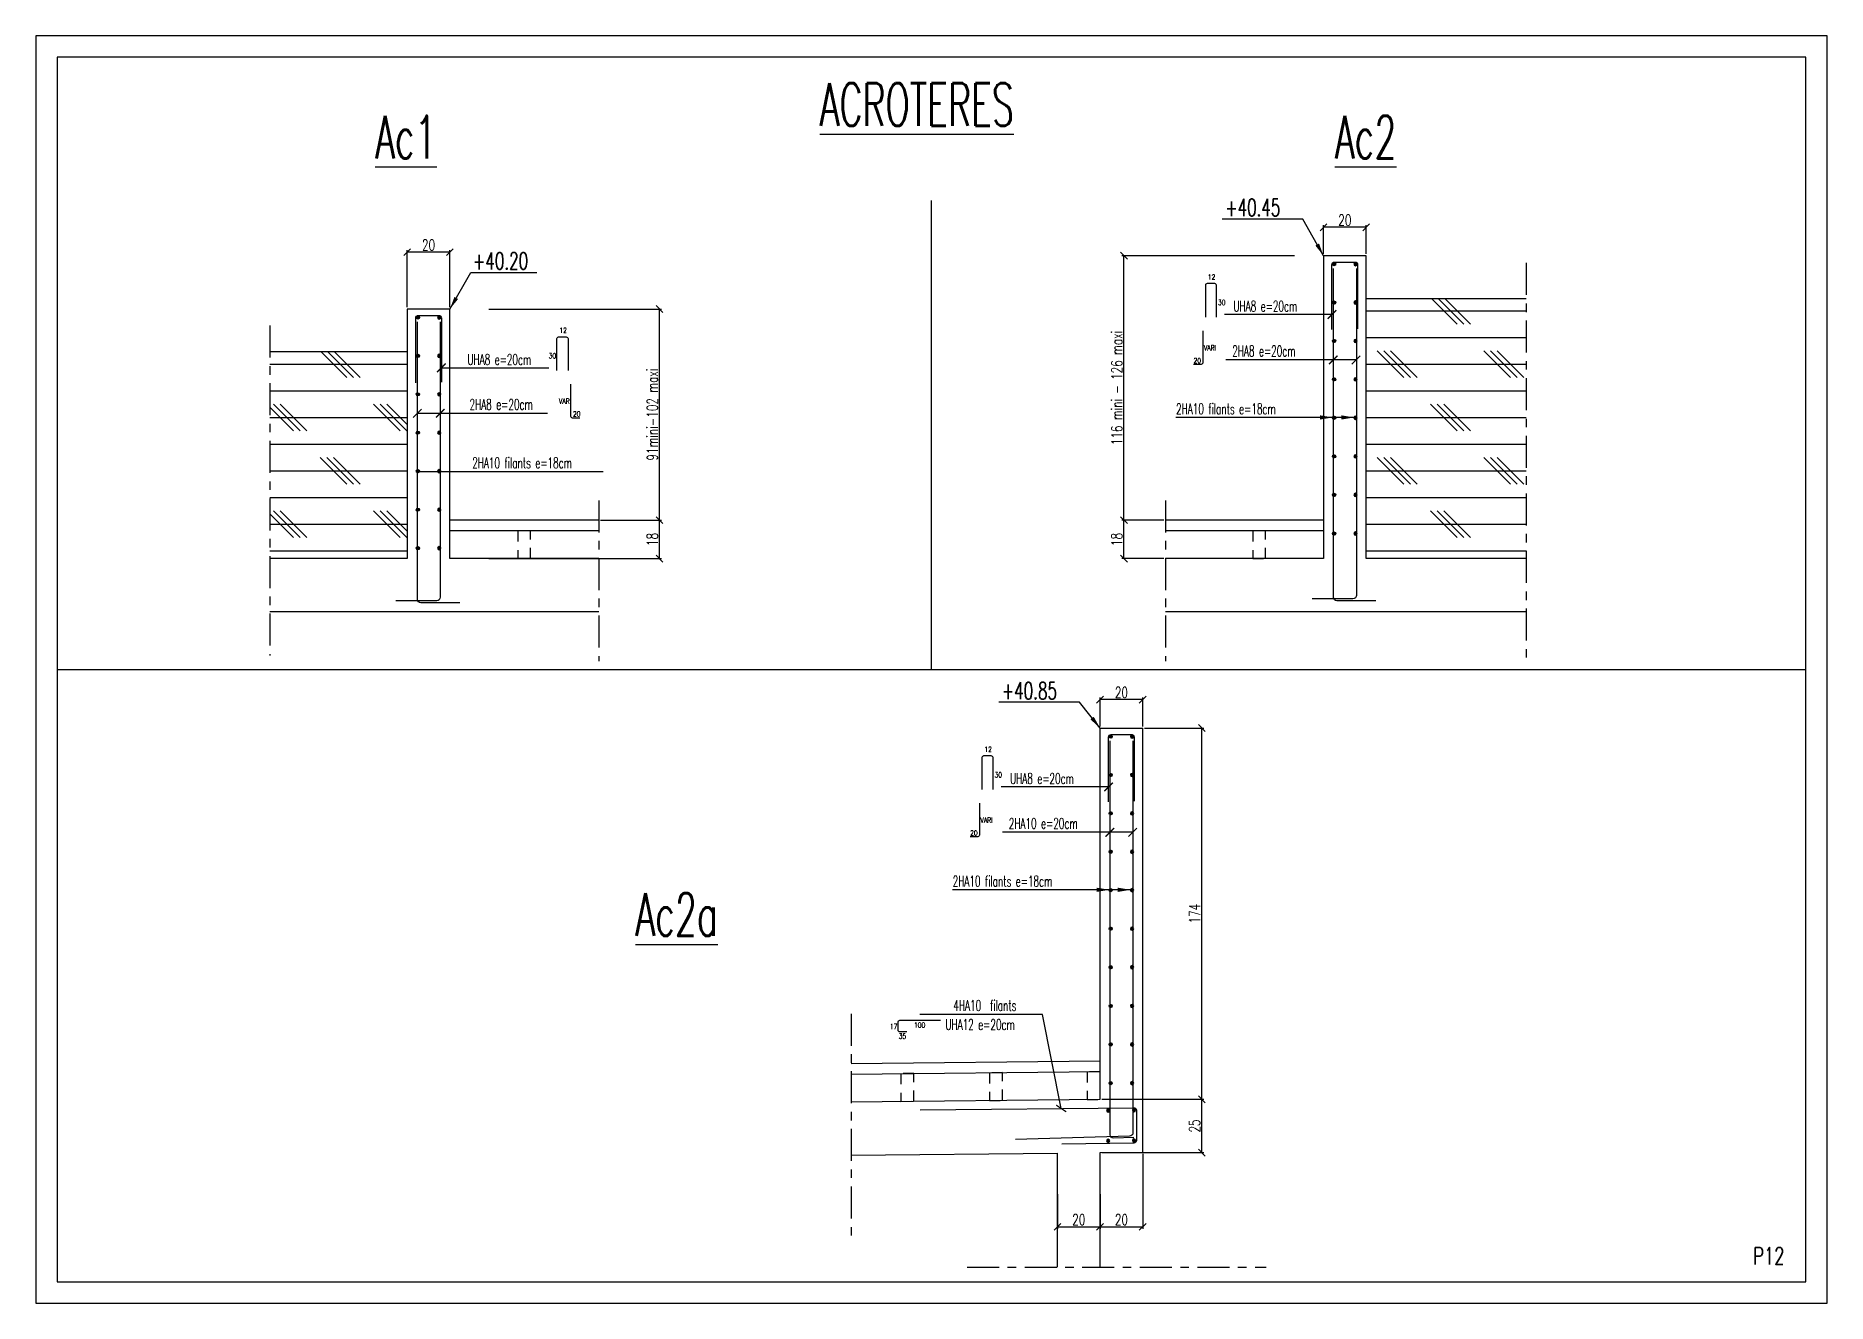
# Model space of a CAD drawing. Extents: x 308 to 787, y -199 to -146.
# Drawn here: x 723.97 to 744.97, y -169.39 to -154.54 of the extents above; entities that cross this region are included whole.
import ezdxf

# ---------------------------------------------------------------- set-up
doc = ezdxf.new("R2010")
doc.units = 0
doc.header["$LTSCALE"] = 0.5
doc.header["$MEASUREMENT"] = 0
doc.linetypes.add('AXES2', pattern=[1.125, 0.75, -0.125, 0.125, -0.125])
doc.linetypes.add('DISCONTINU2', pattern=[0.375, 0.25, -0.125])
doc.layers.get('0').update_dxf_attribs({"linetype": 'CONTINUOUS'})
doc.layers.get('DEFPOINTS').update_dxf_attribs({"linetype": 'CONTINUOUS'})
for name, color, linetype in [('CADRE-CART', 7, 'CONTINUOUS'), ('COTATION', 7, 'CONTINUOUS'), ('FERRAILLAGE', 1, 'CONTINUOUS'), ('HABILLAGE', 7, 'CONTINUOUS'), ('I84 - FERRAILLAGE', 1, 'CONTINUOUS'), ('MURS', 3, 'CONTINUOUS'), ('RDC', 7, 'DISCONTINU2'), ('Texte', 7, 'CONTINUOUS')]:
    doc.layers.add(name, color=color, linetype=linetype)
doc.styles.add('ROMANS8', font='romans.shx', dxfattribs={"width": 0.7})
doc.dimstyles.new('COT50 cm', dxfattribs={"dimtxt": 0.15, "dimasz": 0.06, "dimexe": 0.03, "dimexo": 0.1, "dimgap": 0.05, "dimtad": 1, "dimdec": 0, "dimlfac": 100, "dimzin": 0, "dimdsep": 46, "dimtxsty": 'ROMANS8', "dimblk1": 'OBLIQUE', "dimblk2": 'OBLIQUE', "dimsah": 1, "dimcen": 0.03, "dimdle": 0.03, "dimclrt": 1, "dimadec": 0, "dimazin": 0, "dimtfac": 1, "dimtdec": 0, "dimtmove": 0, "dimatfit": 3, "dimfxl": 0, "dimtolj": 1, "dimtzin": 0, "dimlwd": -1, "dimlwe": -1, "dimarcsym": 0})
doc.dimstyles.new('I84 1-20 cm', dxfattribs={"dimscale": 0.4, "dimtxt": 0.32, "dimasz": 0.2, "dimexe": 0.06, "dimexo": 0.05, "dimgap": 0.05, "dimtad": 1, "dimdec": 1, "dimlfac": 40, "dimzin": 9, "dimdsep": 46, "dimtxsty": 'ROMANS8', "dimblk": 'OBLIQUE', "dimcen": 0.09, "dimclrd": 256, "dimclre": 256, "dimclrt": 1, "dimadec": 0, "dimazin": 0, "dimtfac": 1, "dimtdec": 1, "dimtofl": 0, "dimtmove": 2, "dimatfit": 3, "dimfxl": 0, "dimtolj": 1, "dimtzin": 0, "dimarcsym": 0})

msp = doc.modelspace()

# ---------------------------------------------------------------- texts
at = {"layer": 'FERRAILLAGE', "color": 7, "style": 'ROMANS8', "width": 0.7}
for s, p in [('12', (737.7067, -157.3962)), ('30', (737.8259, -157.6943)), ('12', (730.1053, -158.0212)), ('30', (729.979, -158.3193)), ('20', (737.5398, -158.3758)), ('VARI', (737.6604, -158.2253)), ('VARI', (730.1005, -158.8503)), ('20', (730.265, -159.0008)), ('12', (735.0878, -162.9311)), ('30', (735.2069, -163.2293)), ('VARI', (735.0415, -163.7602)), ('20', (734.9209, -163.9107)), ('100', (734.2627, -166.1611)), ('17', (733.9805, -166.1781)), ('35', (734.0831, -166.2911))]:
    msp.add_text(s, height=0.06, dxfattribs=at).set_placement(p)
at = {"layer": 'FERRAILLAGE', "color": 1, "style": 'ROMANS8', "width": 0.6}
for s, p in [('UHA8 e=20cm', (738.0072, -157.7708)), ('UHA8 e=20cm', (729.0273, -158.3958)), ('2HA8 e=20cm', (737.9932, -158.297)), ('2HA8 e=20cm', (729.0522, -158.922)), ('2HA10 filants e=18cm', (737.3351, -158.9742)), ('2HA10 filants e=18cm', (729.0842, -159.6068)), ('UHA8 e=20cm', (735.3883, -163.3057)), ('2HA10 e=20cm', (735.3743, -163.832)), ('2HA10 filants e=18cm', (734.7162, -164.5092)), ('4HA10  filants', (734.7243, -165.9648)), ('UHA12 e=20cm', (734.6307, -166.1888))]:
    msp.add_text(s, height=0.126654, dxfattribs=at).set_placement(p)
at = {"layer": 'HABILLAGE', "color": 1, "style": 'ROMANS8'}
for s, width, p in [('+40.45', 0.65, (737.9113, -156.6511)), ('+40.20', 0.65, (729.0927, -157.2771)), ('+40.85', 0.65, (735.2924, -162.3139)), ('P12', 0.7, (744.101, -168.9361))]:
    msp.add_text(s, height=0.2, dxfattribs=dict(at, width=width)).set_placement(p)
at = {"layer": 'Texte', "color": 4, "style": 'ROMANS8', "width": 0.6}
for s, p in [('%%UACROTERES', (733.1571, -155.5938)), ('%%UAc1', (727.9471, -155.9765)), ('%%UAc2', (739.1974, -155.9765)), ('%%UAc2a', (730.9981, -165.0861))]:
    msp.add_text(s, height=0.5, dxfattribs=at).set_placement(p)

# ---------------------------------------------------------------- blocks, each defined once
blk = doc.blocks.new('_Oblique')
at = {"layer": 'COTATION', "color": 0, "lineweight": -2}
blk.add_line((-0.5, -0.5), (0.5, 0.5), dxfattribs=at)
blk = doc.blocks.new('A$C27DF6537')
at = {"layer": 'I84 - FERRAILLAGE', "linetype": 'Continuous'}
blk.add_hatch(color=256, dxfattribs=at).paths.add_polyline_path([(0.0075, 0, 1), (-0.0075, 0, 1)])
blk.add_circle((0, 0), 0.0075, dxfattribs=at)
blk = doc.blocks.new('*D974')
at = {"layer": 'COTATION', "lineweight": -2, "transparency": 16777216}
for p, q in [((728.322, -157.721), (728.322, -157.051)), ((728.822, -157.075), (728.322, -157.075)), ((728.822, -157.721), (728.822, -157.051))]:
    blk.add_line(p, q, dxfattribs=at)
at = {"layer": 'DEFPOINTS', "color": 0, "transparency": 16777216}
for p in [(728.322, -157.075), (728.322, -157.741), (728.822, -157.741)]:
    blk.add_point(p, dxfattribs=at)
at = {"layer": 'COTATION', "lineweight": -2, "transparency": 16777216, "xscale": 0.08000000000000002, "yscale": 0.08000000000000002, "zscale": 0.08000000000000002, "rotation": 180}
blk.add_blockref('_Oblique', (728.322, -157.075), dxfattribs=at)
at = {"layer": 'COTATION', "lineweight": -2, "transparency": 16777216, "xscale": 0.08000000000000002, "yscale": 0.08000000000000002, "zscale": 0.08000000000000002}
blk.add_blockref('_Oblique', (728.822, -157.075), dxfattribs=at)
at = {"layer": 'COTATION', "color": 1, "transparency": 16777216, "insert": (728.572, -156.991), "char_height": 0.128, "attachment_point": 5, "style": 'ROMANS8'}
blk.add_mtext('\\A1;20', dxfattribs=at)
blk = doc.blocks.new('*D975')
at = {"layer": 'COTATION', "lineweight": -2, "transparency": 16777216}
for p, q in [((730.587, -160.216), (731.303, -160.216)), ((731.279, -160.666), (731.279, -160.216)), ((729.279, -160.666), (731.303, -160.666))]:
    blk.add_line(p, q, dxfattribs=at)
at = {"layer": 'DEFPOINTS', "color": 0, "transparency": 16777216}
for p in [(730.567, -160.216), (731.279, -160.216), (728.822, -160.666)]:
    blk.add_point(p, dxfattribs=at)
at = {"layer": 'COTATION', "lineweight": -2, "transparency": 16777216, "xscale": 0.08000000000000002, "yscale": 0.08000000000000002, "zscale": 0.08000000000000002}
for p, rotation in [((731.279, -160.216), 90), ((731.279, -160.666), 270)]:
    blk.add_blockref('_Oblique', p, dxfattribs=dict(at, rotation=rotation))
at = {"layer": 'COTATION', "color": 1, "transparency": 16777216, "insert": (731.195, -160.441), "char_height": 0.128, "attachment_point": 5, "rotation": 90, "style": 'ROMANS8'}
blk.add_mtext('\\A1;18', dxfattribs=at)
blk = doc.blocks.new('*D976')
at = {"layer": 'COTATION', "lineweight": -2, "transparency": 16777216}
for p, q in [((729.279, -157.741), (731.303, -157.741)), ((731.279, -160.216), (731.279, -157.741)), ((730.587, -160.216), (731.303, -160.216))]:
    blk.add_line(p, q, dxfattribs=at)
at = {"layer": 'DEFPOINTS', "color": 0, "transparency": 16777216}
for p in [(728.822, -157.741), (731.279, -157.741), (730.567, -160.216)]:
    blk.add_point(p, dxfattribs=at)
at = {"layer": 'COTATION', "lineweight": -2, "transparency": 16777216, "xscale": 0.08000000000000002, "yscale": 0.08000000000000002, "zscale": 0.08000000000000002}
for p, rotation in [((731.279, -157.741), 90), ((731.279, -160.216), 270)]:
    blk.add_blockref('_Oblique', p, dxfattribs=dict(at, rotation=rotation))
at = {"layer": 'COTATION', "color": 1, "transparency": 16777216, "insert": (731.195, -158.978), "char_height": 0.128, "attachment_point": 5, "rotation": 90, "style": 'ROMANS8'}
blk.add_mtext('\\A1;91mini-102 maxi ', dxfattribs=at)
blk = doc.blocks.new('*D977')
at = {"layer": 'COTATION', "lineweight": -2, "transparency": 16777216}
for p, q in [((737.191, -160.216), (736.7, -160.216)), ((736.724, -160.666), (736.724, -160.216)), ((737.191, -160.666), (736.7, -160.666))]:
    blk.add_line(p, q, dxfattribs=at)
at = {"layer": 'DEFPOINTS', "color": 0, "transparency": 16777216}
for p in [(736.724, -160.216), (737.211, -160.216), (737.211, -160.666)]:
    blk.add_point(p, dxfattribs=at)
at = {"layer": 'COTATION', "lineweight": -2, "transparency": 16777216, "xscale": 0.08000000000000002, "yscale": 0.08000000000000002, "zscale": 0.08000000000000002}
for p, rotation in [((736.724, -160.216), 90), ((736.724, -160.666), 270)]:
    blk.add_blockref('_Oblique', p, dxfattribs=dict(at, rotation=rotation))
at = {"layer": 'COTATION', "color": 1, "transparency": 16777216, "insert": (736.64, -160.441), "char_height": 0.128, "attachment_point": 5, "rotation": 90, "style": 'ROMANS8'}
blk.add_mtext('\\A1;18', dxfattribs=at)
blk = doc.blocks.new('*D978')
at = {"layer": 'COTATION', "lineweight": -2, "transparency": 16777216}
for p, q in [((738.724, -157.116), (736.7, -157.116)), ((736.724, -160.216), (736.724, -157.116)), ((737.191, -160.216), (736.7, -160.216))]:
    blk.add_line(p, q, dxfattribs=at)
at = {"layer": 'DEFPOINTS', "color": 0, "transparency": 16777216}
for p in [(736.724, -157.116), (739.063, -157.116), (737.211, -160.216)]:
    blk.add_point(p, dxfattribs=at)
at = {"layer": 'COTATION', "lineweight": -2, "transparency": 16777216, "xscale": 0.08000000000000002, "yscale": 0.08000000000000002, "zscale": 0.08000000000000002}
for p, rotation in [((736.724, -157.116), 90), ((736.724, -160.216), 270)]:
    blk.add_blockref('_Oblique', p, dxfattribs=dict(at, rotation=rotation))
at = {"layer": 'COTATION', "color": 1, "transparency": 16777216, "insert": (736.64, -158.666), "char_height": 0.128, "attachment_point": 5, "rotation": 90, "style": 'ROMANS8'}
blk.add_mtext('\\A1;116 mini - 126 maxi', dxfattribs=at)
blk = doc.blocks.new('*D985')
at = {"layer": 'COTATION', "lineweight": -2, "transparency": 16777216}
for p, q in [((739.063, -157.096), (739.063, -156.759)), ((739.563, -156.783), (739.063, -156.783)), ((739.563, -157.096), (739.563, -156.759))]:
    blk.add_line(p, q, dxfattribs=at)
at = {"layer": 'DEFPOINTS', "color": 0, "transparency": 16777216}
for p in [(739.063, -156.783), (739.063, -157.116), (739.563, -157.116)]:
    blk.add_point(p, dxfattribs=at)
at = {"layer": 'COTATION', "lineweight": -2, "transparency": 16777216, "xscale": 0.08000000000000002, "yscale": 0.08000000000000002, "zscale": 0.08000000000000002, "rotation": 180}
blk.add_blockref('_Oblique', (739.063, -156.783), dxfattribs=at)
at = {"layer": 'COTATION', "lineweight": -2, "transparency": 16777216, "xscale": 0.08000000000000002, "yscale": 0.08000000000000002, "zscale": 0.08000000000000002}
blk.add_blockref('_Oblique', (739.563, -156.783), dxfattribs=at)
at = {"layer": 'COTATION', "color": 1, "transparency": 16777216, "insert": (739.313, -156.699), "char_height": 0.128, "attachment_point": 5, "style": 'ROMANS8'}
blk.add_mtext('\\A1;20', dxfattribs=at)
blk = doc.blocks.new('*D1518')
at = {"layer": 'COTATION', "lineweight": -2, "transparency": 16777216}
for p, q in [((736.444, -162.631), (736.444, -162.294)), ((736.944, -162.318), (736.444, -162.318)), ((736.944, -162.631), (736.944, -162.294))]:
    blk.add_line(p, q, dxfattribs=at)
at = {"layer": 'DEFPOINTS', "color": 0, "transparency": 16777216}
for p in [(736.444, -162.318), (736.444, -162.651), (736.944, -162.651)]:
    blk.add_point(p, dxfattribs=at)
at = {"layer": 'COTATION', "lineweight": -2, "transparency": 16777216, "xscale": 0.08000000000000002, "yscale": 0.08000000000000002, "zscale": 0.08000000000000002, "rotation": 180}
blk.add_blockref('_Oblique', (736.444, -162.318), dxfattribs=at)
at = {"layer": 'COTATION', "lineweight": -2, "transparency": 16777216, "xscale": 0.08000000000000002, "yscale": 0.08000000000000002, "zscale": 0.08000000000000002}
blk.add_blockref('_Oblique', (736.944, -162.318), dxfattribs=at)
at = {"layer": 'COTATION', "color": 1, "transparency": 16777216, "insert": (736.694, -162.234), "char_height": 0.128, "attachment_point": 5, "style": 'ROMANS8'}
blk.add_mtext('\\A1;20', dxfattribs=at)
blk = doc.blocks.new('*D1519')
at = {"layer": 'COTATION', "lineweight": -2, "transparency": 16777216}
for p, q in [((736.464, -167.001), (737.66, -167.001)), ((737.636, -167.626), (737.636, -167.001)), ((736.464, -167.626), (737.66, -167.626))]:
    blk.add_line(p, q, dxfattribs=at)
at = {"layer": 'DEFPOINTS', "color": 0, "transparency": 16777216}
for p in [(736.444, -167.001), (737.636, -167.001), (736.444, -167.626)]:
    blk.add_point(p, dxfattribs=at)
at = {"layer": 'COTATION', "lineweight": -2, "transparency": 16777216, "xscale": 0.08000000000000002, "yscale": 0.08000000000000002, "zscale": 0.08000000000000002}
for p, rotation in [((737.636, -167.001), 90), ((737.636, -167.626), 270)]:
    blk.add_blockref('_Oblique', p, dxfattribs=dict(at, rotation=rotation))
at = {"layer": 'COTATION', "color": 1, "transparency": 16777216, "insert": (737.552, -167.314), "char_height": 0.128, "attachment_point": 5, "rotation": 90, "style": 'ROMANS8'}
blk.add_mtext('\\A1;25', dxfattribs=at)
blk = doc.blocks.new('*D1520')
at = {"layer": 'COTATION', "lineweight": -2, "transparency": 16777216}
for p, q in [((736.964, -162.651), (737.66, -162.651)), ((737.636, -167.001), (737.636, -162.651)), ((736.464, -167.001), (737.66, -167.001))]:
    blk.add_line(p, q, dxfattribs=at)
at = {"layer": 'DEFPOINTS', "color": 0, "transparency": 16777216}
for p in [(736.944, -162.651), (737.636, -162.651), (736.444, -167.001)]:
    blk.add_point(p, dxfattribs=at)
at = {"layer": 'COTATION', "lineweight": -2, "transparency": 16777216, "xscale": 0.08000000000000002, "yscale": 0.08000000000000002, "zscale": 0.08000000000000002}
for p, rotation in [((737.636, -162.651), 90), ((737.636, -167.001), 270)]:
    blk.add_blockref('_Oblique', p, dxfattribs=dict(at, rotation=rotation))
at = {"layer": 'COTATION', "color": 1, "transparency": 16777216, "insert": (737.552, -164.826), "char_height": 0.128, "attachment_point": 5, "rotation": 90, "style": 'ROMANS8'}
blk.add_mtext('\\A1;174', dxfattribs=at)
blk = doc.blocks.new('*D1521')
at = {"layer": 'COTATION', "lineweight": -2, "transparency": 16777216}
for p, q in [((735.944, -168.114), (735.944, -168.519)), ((736.444, -168.114), (736.444, -168.519)), ((735.944, -168.495), (736.444, -168.495))]:
    blk.add_line(p, q, dxfattribs=at)
at = {"layer": 'DEFPOINTS', "color": 0, "transparency": 16777216}
for p in [(735.944, -168.094), (736.444, -168.094), (736.444, -168.495)]:
    blk.add_point(p, dxfattribs=at)
at = {"layer": 'COTATION', "lineweight": -2, "transparency": 16777216, "xscale": 0.08000000000000002, "yscale": 0.08000000000000002, "zscale": 0.08000000000000002, "rotation": 180}
blk.add_blockref('_Oblique', (735.944, -168.495), dxfattribs=at)
at = {"layer": 'COTATION', "lineweight": -2, "transparency": 16777216, "xscale": 0.08000000000000002, "yscale": 0.08000000000000002, "zscale": 0.08000000000000002}
blk.add_blockref('_Oblique', (736.444, -168.495), dxfattribs=at)
at = {"layer": 'COTATION', "color": 1, "transparency": 16777216, "insert": (736.194, -168.411), "char_height": 0.128, "attachment_point": 5, "style": 'ROMANS8'}
blk.add_mtext('\\A1;20', dxfattribs=at)
blk = doc.blocks.new('*D1522')
at = {"layer": 'COTATION', "lineweight": -2, "transparency": 16777216}
for p, q in [((736.944, -167.641), (736.944, -168.519)), ((736.444, -168.114), (736.444, -168.519)), ((736.444, -168.495), (736.944, -168.495))]:
    blk.add_line(p, q, dxfattribs=at)
at = {"layer": 'DEFPOINTS', "color": 0, "transparency": 16777216}
for p in [(736.944, -167.621), (736.444, -168.094), (736.944, -168.495)]:
    blk.add_point(p, dxfattribs=at)
at = {"layer": 'COTATION', "lineweight": -2, "transparency": 16777216, "xscale": 0.08000000000000002, "yscale": 0.08000000000000002, "zscale": 0.08000000000000002, "rotation": 180}
blk.add_blockref('_Oblique', (736.444, -168.495), dxfattribs=at)
at = {"layer": 'COTATION', "lineweight": -2, "transparency": 16777216, "xscale": 0.08000000000000002, "yscale": 0.08000000000000002, "zscale": 0.08000000000000002}
blk.add_blockref('_Oblique', (736.944, -168.495), dxfattribs=at)
at = {"layer": 'COTATION', "color": 1, "transparency": 16777216, "insert": (736.694, -168.411), "char_height": 0.128, "attachment_point": 5, "style": 'ROMANS8'}
blk.add_mtext('\\A1;20', dxfattribs=at)

# ---------------------------------------------------------------- dimensions: what is measured, and where the dimension line sits
at = {"layer": 'COTATION', "color": 0}
for base, p1, p2, picture, middle in [((739.0628, -156.783), (739.5628, -157.1164), (739.0628, -157.1164), '*D985', (739.3128, -156.699)), ((736.4438, -162.318), (736.9439, -162.6514), (736.4438, -162.6514), '*D1518', (736.6939, -162.234))]:
    dim = msp.add_linear_dim(base=base, p1=p1, p2=p2, dimstyle='I84 1-20 cm', dxfattribs=at)
    dim.commit()
    dim.dimension.update_dxf_attribs({"geometry": picture, "text_midpoint": middle})
at = {"layer": 'COTATION'}
for base, p1, p2, picture, middle in [((728.3221, -157.0748), (728.8221, -157.7414), (728.3221, -157.7414), '*D974', (728.5721, -156.9908)), ((736.9438, -168.4954), (736.4438, -168.0936), (736.9438, -167.6211), '*D1522', (736.6938, -168.4114)), ((736.4438, -168.4954), (735.9438, -168.0936), (736.4438, -168.0936), '*D1521', (736.1938, -168.4114))]:
    dim = msp.add_linear_dim(base=base, p1=p1, p2=p2, dimstyle='I84 1-20 cm', dxfattribs=at)
    dim.commit()
    dim.dimension.update_dxf_attribs({"geometry": picture, "text_midpoint": middle})
at = {"layer": 'COTATION', "color": 0}
for base, p1, p2, text, picture, middle in [((736.724, -157.1164), (737.2106, -160.2155), (739.0628, -157.1164), '116 mini - 126 maxi', '*D978', (736.64, -158.666)), ((731.279, -157.7414), (730.5674, -160.2155), (728.8221, -157.7414), '91mini-102 maxi ', '*D976', (731.195, -158.9785))]:
    dim = msp.add_linear_dim(base=base, p1=p1, p2=p2, angle=90, text=text, dimstyle='I84 1-20 cm', dxfattribs=at)
    dim.commit()
    dim.dimension.update_dxf_attribs({"geometry": picture, "text_midpoint": middle})
at = {"layer": 'COTATION'}
for base, p1, p2, picture, middle in [((731.279, -160.2155), (728.8221, -160.6655), (730.5674, -160.2155), '*D975', (731.195, -160.4405)), ((737.6356, -162.6514), (736.4438, -167.0014), (736.9438, -162.6514), '*D1520', (737.5516, -164.8264)), ((737.6356, -167.0014), (736.4438, -167.6265), (736.4438, -167.0014), '*D1519', (737.5516, -167.3139))]:
    dim = msp.add_linear_dim(base=base, p1=p1, p2=p2, angle=90, dimstyle='I84 1-20 cm', dxfattribs=at)
    dim.commit()
    dim.dimension.update_dxf_attribs({"geometry": picture, "text_midpoint": middle})
at = {"layer": 'COTATION', "color": 0}
dim = msp.add_linear_dim(base=(736.724, -160.2155), p1=(737.2106, -160.6655), p2=(737.2106, -160.2155), angle=90, dimstyle='I84 1-20 cm', dxfattribs=at)
dim.commit()
dim.dimension.update_dxf_attribs({"geometry": '*D977', "text_midpoint": (736.64, -160.4405)})

# ---------------------------------------------------------------- hatches: boundary and pattern name
at = {"layer": 'COTATION'}
h = msp.add_hatch(dxfattribs=at)
h.set_pattern_fill('CORK', color=256, scale=2.5)
h.set_pattern_definition([(0, (-139.5261, 324.73874), (0, 0.3125), []), (135, (-139.3698, 324.5825), (-0.625, -0.625), [0.44194174, -0.44194174]), (135, (-139.2917, 324.5825), (-0.625, -0.625), [0.44194174, -0.44194174]), (135, (-139.2136, 324.5825), (-0.625, -0.625), [0.44194174, -0.44194174])])
h.paths.add_polyline_path([(741.6802, -159.5535), (741.6802, -158.7285), (741.1177, -158.7285), (741.1177, -159.5535)], flags=24)
h.paths.add_polyline_path([(741.4397, -160.6655), (741.4397, -157.6165), (739.5628, -157.6164), (739.5628, -160.6655)])
h = msp.add_hatch(dxfattribs=at)
h.set_pattern_fill('CORK', color=256, scale=2.5)
h.set_pattern_definition([(0, (-123.16737, 324.73874), (0, 0.3125), []), (135, (-123.0111, 324.5825), (-0.625, -0.625), [0.44194174, -0.44194174]), (135, (-122.933, 324.5825), (-0.625, -0.625), [0.44194174, -0.44194174]), (135, (-122.8549, 324.5825), (-0.625, -0.625), [0.44194174, -0.44194174])])
h.paths.add_polyline_path([(727.2066, -159.866), (727.2066, -159.041), (726.6441, -159.041), (726.6441, -159.866)], flags=24)
h.paths.add_polyline_path([(726.7116, -158.2414), (726.7116, -160.6655), (728.3221, -160.6655), (728.3221, -158.2414)])

# ---------------------------------------------------------------- linework, layer by layer
at = {"color": 4}
msp.add_lwpolyline([(744.9678, -169.39), (744.9678, -154.54), (723.9678, -154.54), (723.9678, -169.39)], close=True, dxfattribs=at)
at = {"color": 7}
msp.add_lwpolyline([(724.2178, -169.14), (744.7178, -169.14), (744.7178, -154.79), (724.2178, -154.79)], close=True, dxfattribs=at)
at = {"layer": 'CADRE-CART'}
msp.add_line((734.4678, -161.965), (734.4678, -156.4703), dxfattribs=at)
at = {"layer": 'COTATION'}
for q in [(744.7178, -161.965), (734.4678, -161.965)]:
    msp.add_line((724.2178, -161.965), q, dxfattribs=at)
at = {"layer": 'FERRAILLAGE', "color": 6, "linetype": 'AXES2'}
for p, q in [((741.4397, -157.2013), (741.4397, -161.8462)), ((726.7116, -157.9354), (726.7116, -161.799)), ((730.5674, -159.9837), (730.5674, -161.8675)), ((737.2106, -159.9837), (737.2106, -161.8675)), ((733.5279, -165.9984), (733.5279, -168.6919)), ((734.8852, -168.9702), (738.3925, -168.9702))]:
    msp.add_line(p, q, dxfattribs=at)
at = {"layer": 'FERRAILLAGE', "color": 7}
msp.add_line((728.4653, -159.644), (730.6179, -159.644), dxfattribs=at)
at = {"layer": 'FERRAILLAGE'}
for points in [[(739.4485, -157.2669), (739.4485, -161.0961, -0.4142136), (739.4085, -161.1361), (738.9306, -161.1361)], [(739.1628, -157.9824), (739.1628, -157.2214, -0.4142136), (739.1928, -157.1914), (739.4328, -157.1914, -0.4142136), (739.4628, -157.2214), (739.4628, -157.9719)], [(739.6771, -161.1596), (739.2211, -161.1596, -0.4142136), (739.1811, -161.1196), (739.1811, -157.2669)], [(737.8081, -157.8371), (737.8081, -157.4624, 0.4142136), (737.7881, -157.4424), (737.6981, -157.4424, 0.4142136), (737.6781, -157.4624), (737.6781, -157.8371)], [(728.7079, -157.8919), (728.7079, -161.1185, -0.4142136), (728.6679, -161.1585), (728.19, -161.1585)], [(728.4221, -158.6074), (728.4221, -157.8464, -0.4142136), (728.4521, -157.8164), (728.6921, -157.8164, -0.4142136), (728.7221, -157.8464), (728.7221, -158.5969)], [(728.9365, -161.182), (728.4804, -161.182, -0.4142136), (728.4404, -161.142), (728.4404, -157.8919)], [(730.0767, -158.4621), (730.0767, -158.0874, -0.4142136), (730.0967, -158.0674), (730.1867, -158.0674, -0.4142136), (730.2067, -158.0874), (730.2067, -158.4621)], [(737.6484, -157.9951), (737.6484, -158.3697, -0.4142136), (737.6284, -158.3897), (737.5384, -158.3897)], [(730.2365, -158.6201), (730.2365, -158.9947, 0.4142136), (730.2565, -159.0147), (730.3465, -159.0147)], [(736.5438, -163.5173), (736.5438, -162.7564, -0.4142136), (736.5738, -162.7264), (736.8139, -162.7264, -0.4142136), (736.8439, -162.7564), (736.8439, -163.5068)], [(736.8296, -162.8018), (736.8296, -167.3941, -0.4142136), (736.7896, -167.4341), (735.4521, -167.4709)], [(736.8411, -167.4488), (736.6021, -167.4576, -0.4142136), (736.5621, -167.4176), (736.5621, -162.8018)], [(735.1892, -163.3721), (735.1892, -162.9974, 0.4142136), (735.1692, -162.9774), (735.0792, -162.9774, 0.4142136), (735.0592, -162.9974), (735.0592, -163.3721)], [(735.0295, -163.53), (735.0295, -163.9047, -0.4142136), (735.0095, -163.9247), (734.9195, -163.9247)], [(734.5737, -166.0785), (734.0935, -166.0785, 0.4142136), (734.0735, -166.0985), (734.0735, -166.1885, 0.4142136), (734.0935, -166.2085), (734.1785, -166.2085)], [(734.3363, -167.1263), (736.8407, -167.1, -0.4142136), (736.871, -167.1297), (736.871, -167.4842, -0.4142136), (736.8414, -167.5145), (735.9957, -167.5275)]]:
    msp.add_lwpolyline(points, format="xyb", dxfattribs=at)
at = {"layer": 'MURS'}
for p, q in [((728.3221, -160.6655), (726.7116, -160.6655)), ((730.5674, -160.6655), (728.8221, -160.6655)), ((739.0628, -160.6655), (737.2106, -160.6655)), ((741.4397, -160.6655), (739.5628, -160.6655)), ((730.5674, -161.2905), (726.7116, -161.2905)), ((741.4397, -161.2905), (737.2106, -161.2905)), ((736.4438, -167.0014), (736.4438, -162.6514)), ((736.4438, -162.6514), (736.9438, -162.6514)), ((736.9438, -167.6211), (736.9438, -162.6514)), ((733.5279, -167.0325), (736.4438, -167.0014)), ((733.5279, -167.6576), (735.9438, -167.6318)), ((735.9438, -168.9702), (735.9438, -167.6318)), ((736.4438, -167.6265), (736.9438, -167.6211)), ((736.4438, -168.9702), (736.4438, -167.6265))]:
    msp.add_line(p, q, dxfattribs=at)
for points in [[(739.5628, -160.6655), (739.5628, -157.1164), (739.0628, -157.1164), (739.0628, -160.6655)], [(728.8221, -160.6655), (728.8221, -157.7414), (728.3221, -157.7414), (728.3221, -160.6655)]]:
    msp.add_lwpolyline(points, dxfattribs=at)
at = {"layer": 'RDC', "linetype": 'ByBlock'}
for p, q in [((739.5628, -157.6164), (741.4397, -157.6165)), ((728.3221, -158.2414), (726.7116, -158.2414)), ((730.5674, -160.2155), (728.8221, -160.2155)), ((739.0628, -160.2155), (737.2106, -160.2155)), ((730.5674, -160.3405), (728.8221, -160.3405)), ((739.0628, -160.3405), (737.2106, -160.3405)), ((733.5279, -166.5825), (736.4438, -166.5514)), ((733.5279, -166.7075), (736.4438, -166.6764))]:
    msp.add_line(p, q, dxfattribs=at)
at = {"layer": 'RDC'}
for points in [[(729.6199, -160.6655), (729.7674, -160.6655), (729.7674, -160.3405), (729.6199, -160.3405)], [(738.2358, -160.6655), (738.3834, -160.6655), (738.3834, -160.3405), (738.2358, -160.3405)], [(734.1078, -167.0258), (734.2603, -167.0242), (734.2602, -166.6992), (734.1078, -166.7008)], [(735.148, -167.0147), (735.3005, -167.0131), (735.3005, -166.688), (735.148, -166.6897)], [(736.2913, -167.003), (736.4438, -167.0014), (736.4438, -166.6764), (736.2913, -166.678)]]:
    msp.add_lwpolyline(points, close=True, dxfattribs=at)

# ---------------------------------------------------------------- block references
at = {"layer": 'FERRAILLAGE', "linetype": 'Continuous', "yscale": 2.5, "zscale": 2.5}
for p, xscale in [((739.1875, -157.2156), 2.5), ((739.438, -157.2156), -2.5), ((739.1875, -157.6656), 2.5), ((739.438, -157.6656), -2.5), ((728.4469, -157.8406), 2.5), ((728.6973, -157.8406), -2.5), ((739.1875, -158.1156), 2.5), ((739.438, -158.1156), -2.5), ((728.4469, -158.2906), 2.5), ((728.6973, -158.2906), -2.5), ((739.1875, -158.5656), 2.5), ((739.438, -158.5656), -2.5), ((728.4469, -158.7406), 2.5), ((728.6973, -158.7406), -2.5), ((728.4469, -159.1906), 2.5), ((728.6973, -159.1906), -2.5), ((739.1875, -159.0156), 2.5), ((739.438, -159.0156), -2.5), ((739.1875, -159.4674), 2.5), ((739.438, -159.4674), -2.5), ((728.4469, -159.6406), 2.5), ((728.6973, -159.6406), -2.5), ((739.1875, -159.9188), 2.5), ((739.1875, -159.9188), 2.5), ((739.438, -159.9188), -2.5), ((739.438, -159.9188), -2.5), ((728.4469, -160.0924), 2.5), ((728.6973, -160.0924), -2.5), ((739.1875, -160.3723), 2.5), ((739.438, -160.3723), -2.5), ((728.4469, -160.5438), 2.5), ((728.6973, -160.5438), -2.5), ((736.5686, -162.7506), 2.5), ((736.8191, -162.7506), -2.5), ((736.5686, -163.2006), 2.5), ((736.8191, -163.2006), -2.5), ((736.5686, -163.6506), 2.5), ((736.8191, -163.6506), -2.5), ((736.5686, -164.1006), 2.5), ((736.8191, -164.1006), -2.5), ((736.5686, -164.5506), 2.5), ((736.8191, -164.5506), -2.5), ((736.5686, -165.0024), 2.5), ((736.8191, -165.0024), -2.5), ((736.5686, -165.4537), 2.5), ((736.5686, -165.4537), 2.5), ((736.8191, -165.4537), -2.5), ((736.8191, -165.4537), -2.5), ((736.5686, -165.9073), 2.5), ((736.8191, -165.9073), -2.5), ((736.5686, -166.3586), 2.5), ((736.5686, -166.3586), 2.5), ((736.8191, -166.3586), -2.5), ((736.8191, -166.3586), -2.5), ((736.5686, -166.8122), 2.5), ((736.8191, -166.8122), -2.5), ((736.5392, -167.1332), -2.5), ((736.841, -167.13), -2.5), ((736.5392, -167.4877), -2.5), ((736.841, -167.4845), -2.5)]:
    msp.add_blockref('A$C27DF6537', p, dxfattribs=dict(at, xscale=xscale))

msp.set_redraw_order([(e.dxf.handle, doc.entitydb.next_handle()) for e in msp.query("TEXT MTEXT ATTDEF DIMENSION ARC_DIMENSION")])  # texts and dimensions are drawn at this point

# ---------------------------------------------------------------- leaders
at = {"layer": 'COTATION'}
for points, override in [([(739.0628, -157.1164), (738.8221, -156.6863), (737.877, -156.6863)], {"dimasz": 0.15, "dimtad": 0}), ([(728.8221, -157.7414), (729.0681, -157.3123), (729.8405, -157.3123)], {"dimasz": 0.15, "dimtad": 0}), ([(739.1628, -157.8053), (737.9037, -157.8053)], {"dimasz": 0.1, "dimtad": 0, "dimldrblk": 'ArchTick'}), ([(739.177, -158.3379), (737.9179, -158.3379)], {"dimasz": 0.1, "dimtad": 0, "dimldrblk": 'ArchTick'}), ([(739.4445, -158.3379), (738.1854, -158.3379)], {"dimasz": 0.1, "dimtad": 0, "dimldrblk": 'ArchTick'}), ([(728.7221, -158.4303), (729.9812, -158.4303)], {"dimasz": 0.1, "dimtad": 0, "dimldrblk": 'ArchTick'}), ([(728.4404, -158.9629), (729.6995, -158.9629)], {"dimasz": 0.1, "dimtad": 0, "dimldrblk": 'ArchTick'}), ([(728.7079, -158.9629), (729.967, -158.9629)], {"dimasz": 0.1, "dimtad": 0, "dimldrblk": 'ArchTick'}), ([(739.1718, -159.0114), (737.3313, -159.0114)], {"dimasz": 0.15, "dimtad": 0}), ([(739.421, -159.0114), (737.3313, -159.0114)], {"dimasz": 0.15, "dimtad": 0}), ([(736.4438, -162.6514), (736.2032, -162.3491), (735.2581, -162.3491)], {"dimasz": 0.15, "dimtad": 0}), ([(736.5438, -163.3403), (735.2848, -163.3403)], {"dimasz": 0.1, "dimtad": 0, "dimldrblk": 'ArchTick'}), ([(736.5581, -163.8729), (735.299, -163.8729)], {"dimasz": 0.1, "dimtad": 0, "dimldrblk": 'ArchTick'}), ([(736.8256, -163.8729), (735.5665, -163.8729)], {"dimasz": 0.1, "dimtad": 0, "dimldrblk": 'ArchTick'}), ([(736.5529, -164.5463), (734.7124, -164.5463)], {"dimasz": 0.15, "dimtad": 0}), ([(736.8021, -164.5463), (734.7124, -164.5463)], {"dimasz": 0.15, "dimtad": 0}), ([(735.9883, -167.109), (735.7688, -166.0072), (734.3301, -166.0072)], {"dimasz": 0.1, "dimtad": 0, "dimldrblk": 'ArchTick'})]:
    msp.add_leader(points, dimstyle='COT50 cm', override=override, dxfattribs=at)

doc.saveas('drawing.dxf')
